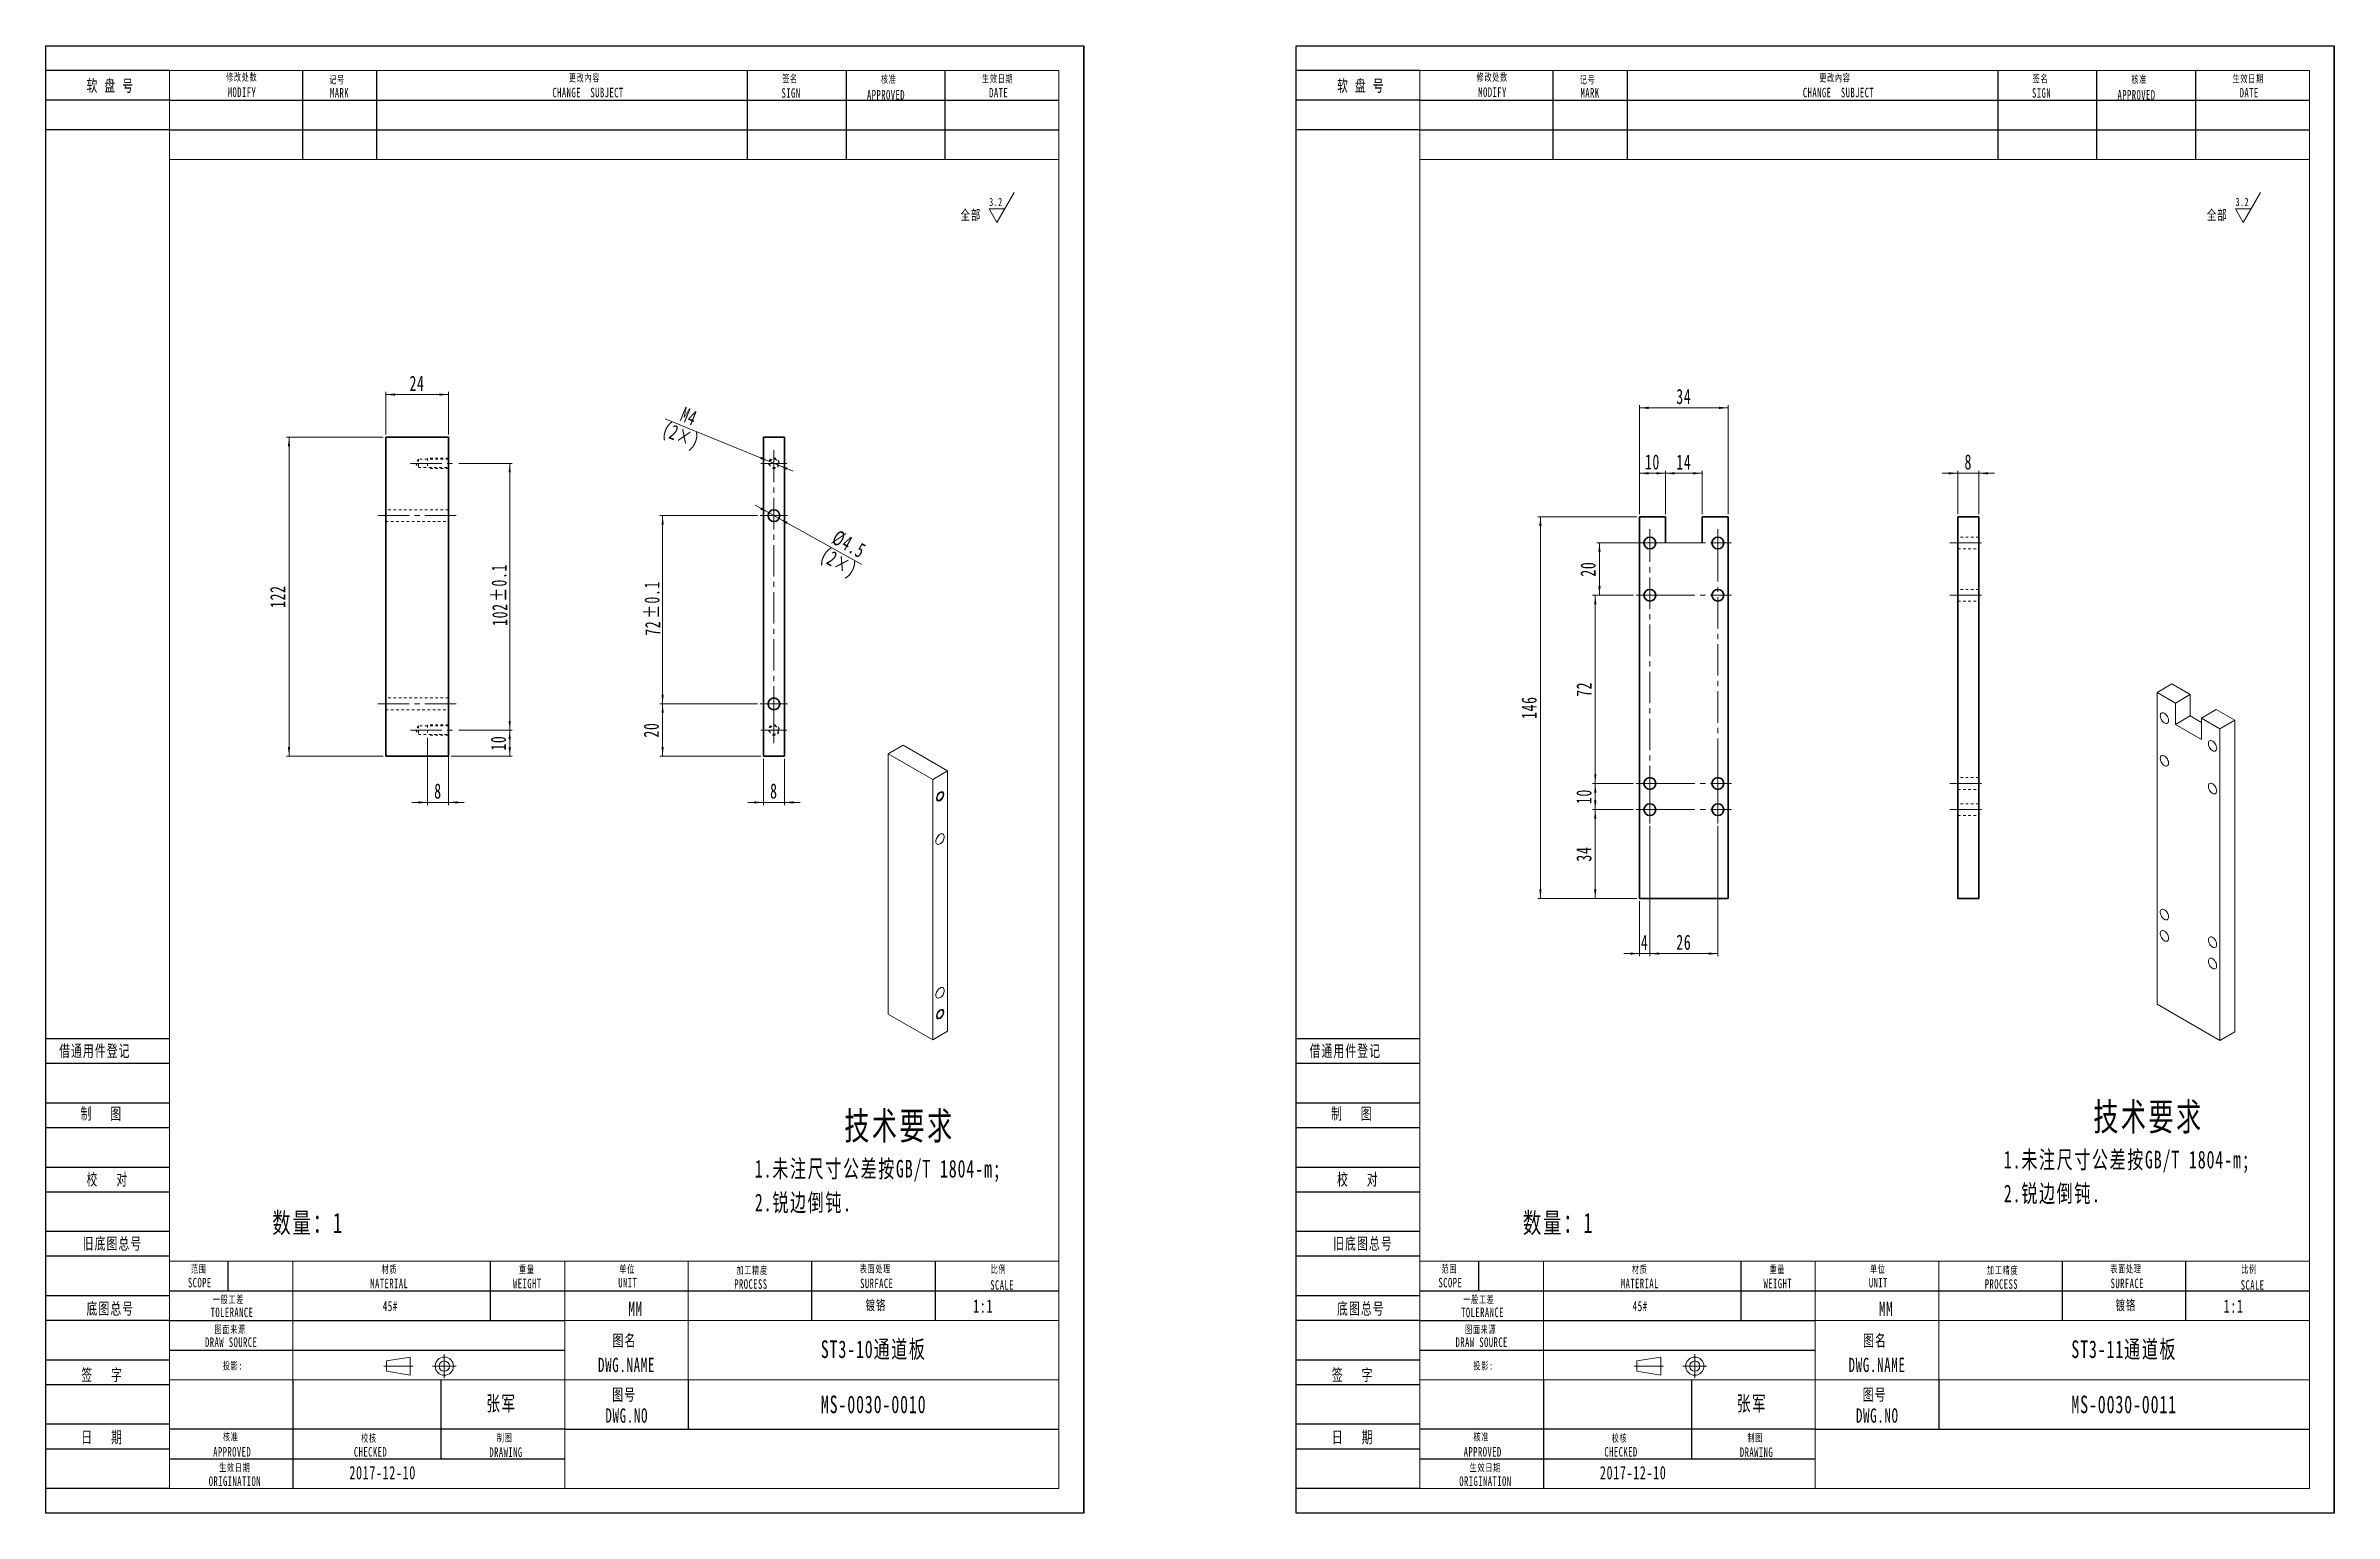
# Model space of a CAD drawing. Header units: millimetres. Extents: x 0 to 8592, y 0 to 561.
# Drawn here: x 3600 to 4475, y 0 to 561 of the extents above; entities that cross this region are included whole.
import ezdxf

# ---------------------------------------------------------------- set-up
doc = ezdxf.new("R2010")
doc.units = ezdxf.units.MM
for name, pattern in [('AD_LTYPE3 0 mm', [16, 11, -1, 1, -1, 1, -1]), ('点画线', [18, 12, -2, 2, -2]), ('虚线', [2, 1, -1])]:
    doc.linetypes.add(name, pattern=pattern)
doc.layers.get('0').update_dxf_attribs({"lineweight": 35})
for name, color, linetype, lineweight in [('ACAD0', 7, 'Continuous', 0), ('ACADA-定位3-标高', 171, 'Continuous', 0), ('ACADA-构件3-柱砼', 9, 'Continuous', 0), ('ACADA-构件8-屋面', 7, 'Continuous', 0), ('EB0', 7, 'Continuous', 35), ('中心线层', 1, '点画线', 18), ('尺寸线层', 3, 'Continuous', 18), ('虚线层', 6, '虚线', 18)]:
    doc.layers.add(name, color=color, linetype=linetype, lineweight=lineweight)
doc.styles.add('标准', font='', dxfattribs={"width": 0.667})
doc.styles.get('标准').set_extended_font_data('宋体')
doc.dimstyles.new('标准', dxfattribs={"dimtxt": 5.779688, "dimasz": 3.5, "dimexe": 1, "dimexo": 1, "dimgap": 1.209086, "dimtad": 1, "dimdec": 1, "dimdsep": 46, "dimtxsty": '标准', "dimblk": '_CAXARROW', "dimcen": 0, "dimdle": 6, "dimazin": 2, "dimtfac": 0.707107, "dimtdec": 3, "dimtmove": 0, "dimatfit": 3, "dimfxl": 1, "dimfrac": 2, "dimtolj": 1, "dimlwd": 18, "dimarcsym": 0})

msp = doc.modelspace()

# ---------------------------------------------------------------- texts
at = {"layer": 'ACADA-定位3-标高', "linetype": 'Continuous', "lineweight": 18, "line_spacing_factor": 1.15057, "style": '标准'}
for s, insert, char_height, width, attachment_point in [('\\T1.1;数量：1', (3686.19, 106.33), 7.715, 38.9526, 7), ('\\T1.1;数量：1', (4164.32, 106.33), 7.715, 38.9526, 7), ('\\T1.1;ST3-10通道板', (3916.1, 62.36), 6.743, 141.736, 5), ('\\T1.1;ST3-11通道板', (4394.24, 62.36), 6.743, 141.736, 5), ('\\T1.1;MS-0030-0010', (3916.1, 41.58), 6.743, 141.736, 5), ('\\T1.1;MS-0030-0011', (4394.24, 41.58), 6.743, 141.736, 5), ('\\T1.1;2017-12-10', (3715.64, 12.89), 5.0988, 39.173, 7), ('\\T1.1;2017-12-10', (4193.78, 12.89), 5.0988, 39.173, 7)]:
    msp.add_mtext(s, dxfattribs=dict(at, insert=insert, char_height=char_height, width=width, attachment_point=attachment_point))
at = {"layer": 'ACADA-定位3-标高', "linetype": 'AD_LTYPE3 0 mm', "lineweight": 0, "char_height": 5.097, "width": 10.8681, "attachment_point": 7, "line_spacing_factor": 1.15057, "style": '标准'}
for insert in [(3954.15, 76.59), (4432.28, 76.59)]:
    msp.add_mtext('\\T1.1;1:1', dxfattribs=dict(at, insert=insert))
at = {"layer": 'ACADA-构件8-屋面', "linetype": 'Continuous', "lineweight": 18, "line_spacing_factor": 1.15057, "style": '标准'}
for s, insert, char_height, width, attachment_point in [('\\T1.1;软 盘 号', (3615.14, 548.28), 4.5511, 24.9916, 1), ('\\T1.1;修改处数', (3674.49, 549.11), 2.913, 20.7275, 5), ('\\T1.1;MODIFY', (3674.59, 543.49), 3.6408, 16.591, 5), ('\\T1.1;记号', (3710.96, 548.12), 2.913, 14.5107, 5), ('\\T1.1;MARK', (3711.87, 543.27), 3.641, 12.4425, 5), ('\\T1.1;CHANGE  SUBJECT', (3806.89, 543.34), 3.6408, 35.2594, 5), ('\\T1.1;更改內容', (3805.53, 548.86), 2.913, 39.3958, 5), ('\\T1.1;SIGN', (3884.51, 543.18), 3.641, 12.4425, 5), ('\\T1.1;签名', (3884.13, 548.52), 2.913, 14.5107, 5), ('\\T1.1;APPROVED', (3920.82, 542.47), 3.6408, 16.591, 5), ('\\T1.1;核准', (3921.86, 548.27), 2.913, 18.6593, 5), ('\\T1.1;生效日期', (3963.54, 548.52), 2.913, 16.5789, 5), ('\\T1.1;DATE', (3963.9, 543.34), 3.641, 12.4425, 5), ('\\T1.1;软 盘 号', (4093.28, 548.28), 4.5511, 24.9916, 1), ('\\T1.1;修改处数', (4152.62, 549.11), 2.913, 20.7275, 5), ('\\T1.1;MODIFY', (4152.73, 543.49), 3.6408, 16.591, 5), ('\\T1.1;记号', (4189.1, 548.12), 2.913, 14.5107, 5), ('\\T1.1;MARK', (4190.01, 543.27), 3.641, 12.4425, 5), ('\\T1.1;CHANGE  SUBJECT', (4285.02, 543.34), 3.6408, 35.2594, 5), ('\\T1.1;更改內容', (4283.67, 548.86), 2.913, 39.3958, 5), ('\\T1.1;SIGN', (4362.65, 543.18), 3.641, 12.4425, 5), ('\\T1.1;签名', (4362.26, 548.52), 2.913, 14.5107, 5), ('\\T1.1;APPROVED', (4398.96, 542.47), 3.6408, 16.591, 5), ('\\T1.1;核准', (4399.99, 548.27), 2.913, 18.6593, 5), ('\\T1.1;生效日期', (4441.67, 548.52), 2.913, 16.5789, 5), ('\\T1.1;DATE', (4442.04, 543.34), 3.641, 12.4425, 5), ('\\T1.1;借通用件登记', (3604.66, 179.11), 4.5511, 42.9407, 1), ('\\T1.1;借通用件登记', (4082.79, 179.11), 4.5511, 42.9407, 1), ('\\T1.1;制   图', (3612.85, 155.13), 4.5511, 24.9916, 1), ('\\T1.1;制   图', (4090.99, 155.13), 4.5511, 24.9916, 1), ('\\T1.1;校   对', (3615.14, 129.94), 4.5511, 24.9916, 1), ('\\T1.1;校   对', (4093.28, 129.94), 4.5511, 24.9916, 1), ('\\T1.1;旧底图总号', (3613.68, 105.42), 4.5511, 71.2879, 1), ('\\T1.1;旧底图总号', (4091.81, 105.42), 4.5511, 71.2879, 1), ('\\T1.1;SCOPE', (3658.46, 88.18), 3.6408, 10.4963, 5), ('\\T1.1;范围', (3658.06, 93.27), 2.913, 9.1903, 5), ('\\T1.1;MATERIAL', (3730.91, 87.9), 3.6408, 15.3921, 5), ('\\T1.1;材质', (3730.91, 93.14), 2.913, 15.0019, 5), ('\\T1.1;WEIGHT', (3783.66, 87.82), 3.6408, 15.2903, 5), ('\\T1.1;重量', (3783.49, 93.16), 2.913, 16.9391, 5), ('\\T1.1;UNIT', (3822.09, 88.16), 3.641, 11.0089, 5), ('\\T1.1;单位', (3821.87, 93.24), 2.913, 13.0647, 5), ('\\T1.1;PROCESS', (3869.16, 87.63), 3.6408, 14.676, 5), ('\\T1.1;加工精度', (3869.64, 92.76), 2.913, 18.3844, 5), ('\\T1.1;表面处理', (3916.77, 93.31), 2.913, 18.3844, 5), ('\\T1.1;SURFACE', (3917.28, 87.89), 3.6408, 14.5742, 5), ('\\T1.1;SCALE', (3965.22, 87.27), 3.6408, 15.1339, 5), ('\\T1.1;比例', (3963.87, 93.18), 2.913, 16.6913, 5), ('\\T1.1;SCOPE', (4136.59, 88.18), 3.6408, 10.4963, 5), ('\\T1.1;范围', (4136.2, 93.27), 2.913, 9.1903, 5), ('\\T1.1;MATERIAL', (4209.05, 87.9), 3.6408, 15.3921, 5), ('\\T1.1;材质', (4209.04, 93.14), 2.913, 15.0019, 5), ('\\T1.1;WEIGHT', (4261.8, 87.82), 3.6408, 15.2903, 5), ('\\T1.1;重量', (4261.62, 93.16), 2.913, 16.9391, 5), ('\\T1.1;UNIT', (4300.23, 88.16), 3.641, 11.0089, 5), ('\\T1.1;单位', (4300, 93.24), 2.913, 13.0647, 5), ('\\T1.1;PROCESS', (4347.29, 87.63), 3.6408, 14.676, 5), ('\\T1.1;加工精度', (4347.77, 92.76), 2.913, 18.3844, 5), ('\\T1.1;表面处理', (4394.91, 93.31), 2.913, 18.3844, 5), ('\\T1.1;SURFACE', (4395.42, 87.89), 3.6408, 14.5742, 5), ('\\T1.1;SCALE', (4443.35, 87.27), 3.6408, 15.1339, 5), ('\\T1.1;比例', (4442.01, 93.18), 2.913, 16.6913, 5), ('\\T1.1;底图总号', (3615.14, 80.56), 4.551, 24.9916, 1), ('\\T1.1;一般工差', (3669.38, 81.59), 2.913, 20.3216, 5), ('\\T1.1;   MM', (3820.98, 78.18), 5.4613, 22.3434, 5), ('\\T1.1;底图总号', (4093.28, 80.56), 4.551, 24.9916, 1), ('\\T1.1;一般工差', (4147.52, 81.59), 2.913, 20.3216, 5), ('\\T1.1;   MM', (4299.11, 78.18), 5.4613, 22.3434, 5), ('\\T1.1;TOLERANCE', (3670.77, 76.81), 3.6408, 18.4486, 5), ('\\T1.1;图面来源', (3670.07, 70.15), 2.913, 24.196, 5), ('\\T1.1;TOLERANCE', (4148.9, 76.81), 3.6408, 18.4486, 5), ('\\T1.1;图面来源', (4148.21, 70.15), 2.913, 24.196, 5), ('\\T1.1;图名', (3820.84, 65.83), 4.551, 13.7855, 5), ('\\T1.1;图名', (4298.98, 65.83), 4.551, 13.7855, 5), ('\\T1.1;签   字', (3613.16, 55.19), 4.5511, 24.9916, 1), ('\\T1.1;投影:', (3671.13, 56.28), 2.913, 108.913, 5), ('\\T1.1;签   字', (4091.3, 55.19), 4.5511, 24.9916, 1), ('\\T1.1;投影:', (4149.27, 56.28), 2.913, 108.913, 5), ('\\T1.1;张军', (3773.77, 41.66), 5.772, 75.5925, 5), ('\\T1.1;图号', (3820.71, 45.12), 4.551, 22.5029, 5), ('\\T1.1;张军', (4251.91, 41.66), 5.772, 75.5925, 5), ('\\T1.1;图号', (4298.85, 45.12), 4.551, 22.5029, 5), ('\\T1.1;日   期', (3613.16, 31.38), 4.5511, 24.9916, 1), ('\\T1.1;核准', (3670.29, 29.07), 2.913, 16.9391, 5), ('\\T1.1;校核', (3723.14, 28.58), 2.913, 15.0019, 5), ('\\T1.1;制图', (3775.02, 28.7), 2.913, 18.8763, 5), ('\\T1.1;日   期', (4091.3, 31.38), 4.5511, 24.9916, 1), ('\\T1.1;核准', (4148.43, 29.07), 2.913, 16.9391, 5), ('\\T1.1;校核', (4201.28, 28.58), 2.913, 15.0019, 5), ('\\T1.1;制图', (4253.15, 28.7), 2.913, 18.8763, 5), ('\\T1.1;APPROVED', (3670.83, 23.46), 3.6408, 17.0202, 5), ('\\T1.1;生效日期', (3671.83, 17.29), 2.913, 24.196, 5), ('\\T1.1;CHECKED', (3723.73, 23.46), 3.6408, 14.676, 5), ('\\T1.1;DRAWING', (3775.53, 23.34), 3.6408, 14.1672, 5), ('\\T1.1;APPROVED', (4148.97, 23.46), 3.6408, 17.0202, 5), ('\\T1.1;生效日期', (4149.96, 17.29), 2.913, 24.196, 5), ('\\T1.1;CHECKED', (4201.86, 23.46), 3.6408, 14.676, 5), ('\\T1.1;DRAWING', (4253.66, 23.34), 3.6408, 14.1672, 5), ('\\T1.1;ORIGINATION', (3671.86, 12.24), 3.6408, 20.5743, 5), ('\\T1.1;ORIGINATION', (4150, 12.24), 3.6408, 20.5743, 5)]:
    msp.add_mtext(s, dxfattribs=dict(at, insert=insert, char_height=char_height, width=width, attachment_point=attachment_point))
at = {"layer": '尺寸线层', "linetype": 'Continuous', "lineweight": 18, "line_spacing_factor": 1.15057, "style": '标准'}
for s, insert, char_height, width, attachment_point in [('\\T1.1;技术要求', (4382.43, 156.92), 10.537, 72.7231, 1), ('\\T1.1;技术要求', (3904.88, 153.44), 10.537, 72.7231, 1), ('\\T1.1;1.未注尺寸公差按GB/T 1804-m;\\P2.锐边倒钝.', (3870.65, 135.15), 6.743, 128.952, 1), ('\\T1.1;1.未注尺寸公差按GB/T 1804-m;\\P2.锐边倒钝.', (4348.2, 138.63), 6.743, 128.952, 1), ('\\T1.1;45#', (3731.26, 79.19), 3.853, 40.532, 5), ('\\T1.1;镀铬', (3916.98, 79.37), 3.853, 47.2453, 5), ('\\T1.1;45#', (4209.17, 79.19), 3.853, 40.532, 5), ('\\T1.1;镀铬', (4394.89, 79.37), 3.853, 47.2453, 5), ('\\T1.1;DRAW SOURCE', (3670.45, 65.39), 3.6408, 47.2128, 5), ('\\T1.1;DRAW SOURCE', (4148.58, 65.39), 3.6408, 47.2128, 5), ('\\T1.1;DWG.NAME', (3821.61, 56.69), 5.4613, 47.2453, 5), ('\\T1.1;DWG.NAME', (4299.75, 56.69), 5.4613, 47.2453, 5), ('\\T1.1;DWG.NO', (3821.71, 37.33), 5.4613, 47.4484, 5), ('\\T1.1;DWG.NO', (4299.85, 37.33), 5.4613, 47.4484, 5)]:
    msp.add_mtext(s, dxfattribs=dict(at, insert=insert, char_height=char_height, width=width, attachment_point=attachment_point))

# ---------------------------------------------------------------- blocks, each defined once
blk = doc.blocks.new('*X125')
at = {"layer": 'EB0', "linetype": 'Continuous', "lineweight": 18}
for points in [[(3692.57, 411.56), (3693.01, 408.06), (3692.13, 408.06)], [(3692.57, 289.56), (3693.01, 293.06), (3692.13, 293.06)]]:
    blk.add_hatch(color=0, dxfattribs=at).paths.add_polyline_path(points, flags=0)
at = {"layer": 'EB0', "color": 0, "linetype": 'Continuous', "lineweight": 18}
for p, q in [((3728.53, 411.56), (3691.57, 411.56)), ((3692.57, 411.56), (3692.57, 289.56)), ((3728.53, 289.56), (3691.57, 289.56))]:
    blk.add_line(p, q, dxfattribs=at)
at = {"layer": 'EB0', "color": 0, "linetype": 'Continuous', "lineweight": 18, "insert": (3688.26, 350.56), "char_height": 5.78, "width": 12.6446, "attachment_point": 5, "rotation": 90, "line_spacing_factor": 1.15057, "style": '标准'}
blk.add_mtext('\\T1.1;122', dxfattribs=at)
blk = doc.blocks.new('_CAXARROW')
blk.add_hatch(color=0).paths.add_polyline_path([(0, 0), (-1, 0.125), (-1, -0.125)], flags=0)
blk = doc.blocks.new('*X126')
at = {"layer": 'EB0', "linetype": 'Continuous', "lineweight": 18}
for points in [[(3729.53, 427.87), (3733.03, 427.43), (3733.03, 428.31)], [(3753.53, 427.87), (3750.03, 427.43), (3750.03, 428.31)]]:
    blk.add_hatch(color=0, dxfattribs=at).paths.add_polyline_path(points, flags=0)
at = {"layer": 'EB0', "color": 0, "linetype": 'Continuous', "lineweight": 18}
for p, q in [((3729.53, 412.56), (3729.53, 428.87)), ((3753.53, 412.56), (3753.53, 428.87)), ((3753.53, 427.87), (3729.53, 427.87))]:
    blk.add_line(p, q, dxfattribs=at)
at = {"layer": 'EB0', "color": 0, "linetype": 'Continuous', "lineweight": 18, "insert": (3741.53, 432.18), "char_height": 5.78, "width": 8.3462, "attachment_point": 5, "line_spacing_factor": 1.15057, "style": '标准'}
blk.add_mtext('\\T1.1;24', dxfattribs=at)
blk = doc.blocks.new('*X127')
at = {"layer": 'EB0', "linetype": 'Continuous', "lineweight": 18}
for points in [[(3835.41, 309.56), (3834.98, 306.06), (3835.85, 306.06)], [(3835.41, 289.56), (3834.98, 293.06), (3835.85, 293.06)]]:
    blk.add_hatch(color=0, dxfattribs=at).paths.add_polyline_path(points, flags=0)
at = {"layer": 'EB0', "color": 0, "linetype": 'Continuous', "lineweight": 18}
for p, q in [((3871.71, 309.56), (3834.41, 309.56)), ((3835.41, 289.56), (3835.41, 309.56)), ((3872.96, 289.56), (3834.41, 289.56))]:
    blk.add_line(p, q, dxfattribs=at)
at = {"layer": 'EB0', "color": 0, "linetype": 'Continuous', "lineweight": 18, "insert": (3831.1, 299.56), "char_height": 5.78, "width": 8.2177, "attachment_point": 5, "rotation": 90, "line_spacing_factor": 1.15057, "style": '标准'}
blk.add_mtext('\\T1.1;20', dxfattribs=at)
blk = doc.blocks.new('*X129')
at = {"color": 0, "attachment_point": 1, "rotation": 90, "line_spacing_factor": 1.15057, "style": '标准'}
for s, insert, char_height, width in [('\\T1.1;%%P0.1', (3828.44, 342.16), 5.7797, 29.0585), ('\\T1.1;72', (3828.73, 335.62), 5.78, 40.4775)]:
    blk.add_mtext(s, dxfattribs=dict(at, insert=insert, char_height=char_height, width=width))
blk = doc.blocks.new('*X128')
at = {"layer": 'EB0', "linetype": 'Continuous', "lineweight": 18}
for points in [[(3835.41, 381.56), (3835.85, 378.06), (3834.98, 378.06)], [(3835.41, 309.56), (3835.85, 313.06), (3834.98, 313.06)]]:
    blk.add_hatch(color=0, dxfattribs=at).paths.add_polyline_path(points, flags=0)
at = {"layer": 'EB0', "color": 0, "linetype": 'Continuous', "lineweight": 18}
for p, q in [((3871.71, 381.56), (3834.41, 381.56)), ((3835.41, 381.56), (3835.41, 309.56)), ((3871.71, 309.56), (3834.41, 309.56))]:
    blk.add_line(p, q, dxfattribs=at)
blk.add_blockref('*X129', (0, 0), dxfattribs=at)
blk = doc.blocks.new('*X130')
at = {"layer": 'EB0', "linetype": 'Continuous', "lineweight": 18}
for points in [[(3776.95, 299.56), (3777.39, 296.06), (3776.51, 296.06)], [(3776.95, 289.56), (3777.39, 293.06), (3776.51, 293.06)]]:
    blk.add_hatch(color=0, dxfattribs=at).paths.add_polyline_path(points, flags=0)
at = {"layer": 'EB0', "color": 0, "linetype": 'Continuous', "lineweight": 18}
for p, q in [((3757.53, 299.56), (3777.95, 299.56)), ((3776.95, 299.56), (3776.95, 289.56)), ((3754.53, 289.56), (3777.95, 289.56))]:
    blk.add_line(p, q, dxfattribs=at)
at = {"layer": 'EB0', "color": 0, "linetype": 'Continuous', "lineweight": 18, "insert": (3772.64, 294.56), "char_height": 5.78, "width": 8.2177, "attachment_point": 5, "rotation": 90, "line_spacing_factor": 1.15057, "style": '标准'}
blk.add_mtext('\\T1.1;10', dxfattribs=at)
blk = doc.blocks.new('*X132')
at = {"color": 0, "attachment_point": 1, "rotation": 90, "line_spacing_factor": 1.15057, "style": '标准'}
for s, insert, char_height, width in [('\\T1.1;%%P0.1', (3769.97, 348.67), 5.7797, 29.0585), ('\\T1.1;102', (3770.26, 339.39), 5.78, 45.9516)]:
    blk.add_mtext(s, dxfattribs=dict(at, insert=insert, char_height=char_height, width=width))
blk = doc.blocks.new('*X131')
at = {"layer": 'EB0', "linetype": 'Continuous', "lineweight": 18}
for points in [[(3776.95, 401.56), (3776.51, 398.06), (3777.39, 398.06)], [(3776.95, 299.56), (3776.51, 303.06), (3777.39, 303.06)]]:
    blk.add_hatch(color=0, dxfattribs=at).paths.add_polyline_path(points, flags=0)
at = {"layer": 'EB0', "color": 0, "linetype": 'Continuous', "lineweight": 18}
for p, q in [((3757.53, 401.56), (3777.95, 401.56)), ((3776.95, 299.56), (3776.95, 401.56)), ((3757.53, 299.56), (3777.95, 299.56))]:
    blk.add_line(p, q, dxfattribs=at)
blk.add_blockref('*X132', (0, 0), dxfattribs=at)
blk = doc.blocks.new('*X133')
at = {"layer": 'EB0', "linetype": 'Continuous', "lineweight": 18}
for points in [[(3875.99, 382.65), (3872.72, 383.97), (3873.15, 384.73)], [(3879.93, 380.47), (3882.78, 378.39), (3883.2, 379.16)]]:
    blk.add_hatch(color=0, dxfattribs=at).paths.add_polyline_path(points, flags=0)
at = {"layer": 'EB0', "color": 0, "linetype": 'Continuous', "lineweight": 18}
blk.add_line((3911.62, 362.92), (3870.75, 385.56), dxfattribs=at)
at = {"layer": 'EB0', "color": 0, "linetype": 'Continuous', "lineweight": 18, "attachment_point": 5, "rotation": 331.01037, "line_spacing_factor": 1.15057, "style": '标准'}
for s, insert, char_height, width in [('\\T1.1;(2×)', (3902.48, 363.05), 5.78, 26.0472), ('\\T1.1;%%C4.5', (3906.66, 370.59), 5.7797, 21.9714)]:
    blk.add_mtext(s, dxfattribs=dict(at, insert=insert, char_height=char_height, width=width))
blk = doc.blocks.new('*X134')
at = {"layer": 'EB0', "linetype": 'Continuous', "lineweight": 18}
for points in [[(3876.11, 402.32), (3873.04, 404.06), (3872.71, 403.25)], [(3879.81, 400.8), (3883.22, 399.88), (3882.88, 399.07)]]:
    blk.add_hatch(color=0, dxfattribs=at).paths.add_polyline_path(points, flags=0)
at = {"layer": 'EB0', "color": 0, "linetype": 'Continuous', "lineweight": 18}
blk.add_line((3836.41, 418.63), (3885.36, 398.52), dxfattribs=at)
at = {"layer": 'EB0', "color": 0, "linetype": 'Continuous', "lineweight": 18, "char_height": 5.78, "attachment_point": 5, "rotation": 337.66709, "line_spacing_factor": 1.15057, "style": '标准'}
for s, insert, width in [('\\T1.1;M4', (3845.5, 419.56), 11.8483), ('\\T1.1;(2×)', (3842.23, 411.59), 24.4739)]:
    blk.add_mtext(s, dxfattribs=dict(at, insert=insert, width=width))
blk = doc.blocks.new('*X135')
at = {"layer": 'EB0', "linetype": 'Continuous', "lineweight": 18}
for points in [[(3745.53, 271.88), (3742.03, 272.31), (3742.03, 271.44)], [(3753.53, 271.88), (3757.03, 272.31), (3757.03, 271.44)]]:
    blk.add_hatch(color=0, dxfattribs=at).paths.add_polyline_path(points, flags=0)
at = {"layer": 'EB0', "color": 0, "linetype": 'Continuous', "lineweight": 18}
for p, q in [((3745.53, 296.56), (3745.53, 270.88)), ((3753.53, 296.56), (3753.53, 270.88)), ((3739.53, 271.88), (3759.53, 271.88))]:
    blk.add_line(p, q, dxfattribs=at)
at = {"layer": 'EB0', "color": 0, "linetype": 'Continuous', "lineweight": 18, "insert": (3749.53, 276.19), "char_height": 5.78, "width": 3.6302, "attachment_point": 5, "line_spacing_factor": 1.15057, "style": '标准'}
blk.add_mtext('\\T1.1;8', dxfattribs=at)
blk = doc.blocks.new('*X148')
at = {"layer": 'EB0', "linetype": 'Continuous', "lineweight": 18}
for points in [[(3873.96, 271.88), (3870.46, 271.44), (3870.46, 272.31)], [(3881.96, 271.88), (3885.46, 271.44), (3885.46, 272.31)]]:
    blk.add_hatch(color=0, dxfattribs=at).paths.add_polyline_path(points, flags=0)
at = {"layer": 'EB0', "color": 0, "linetype": 'Continuous', "lineweight": 18}
for p, q in [((3873.96, 288.56), (3873.96, 270.88)), ((3881.96, 288.56), (3881.96, 270.88)), ((3887.96, 271.88), (3867.96, 271.88))]:
    blk.add_line(p, q, dxfattribs=at)
at = {"layer": 'EB0', "color": 0, "linetype": 'Continuous', "lineweight": 18, "insert": (3877.96, 276.19), "char_height": 5.78, "width": 3.6302, "attachment_point": 5, "line_spacing_factor": 1.15057, "style": '标准'}
blk.add_mtext('\\T1.1;8', dxfattribs=at)
blk = doc.blocks.new('*X343')
at = {"layer": '尺寸线层', "linetype": 'Continuous', "lineweight": 18}
for p, q in [((6.49, -1.41), (13.14, 10.09)), ((3.48, 3.82), (9.51, 3.82)), ((6.49, -1.41), (3.48, 3.82))]:
    blk.add_line(p, q, dxfattribs=at)
at = {"layer": '尺寸线层', "linetype": 'Continuous', "lineweight": 18, "line_spacing_factor": 1.15057, "style": '标准'}
for s, insert, char_height, width, attachment_point in [('\\T1.1;全部', (-3.47, 1.27), 3.853, 17.1639, 5), ('\\T1.1;3.2', (8.68, 6.41), 3.116, 6.8178, 6)]:
    blk.add_mtext(s, dxfattribs=dict(at, insert=insert, char_height=char_height, width=width, attachment_point=attachment_point))
blk = doc.blocks.new('*X137')
at = {"layer": 'EB0', "linetype": 'Continuous', "lineweight": 18}
for points in [[(4171.04, 381.11), (4171.48, 377.61), (4170.6, 377.61)], [(4171.04, 235.11), (4171.48, 238.61), (4170.6, 238.61)]]:
    blk.add_hatch(color=0, dxfattribs=at).paths.add_polyline_path(points, flags=0)
at = {"layer": 'EB0', "color": 0, "linetype": 'Continuous', "lineweight": 18}
for p, q in [((4207.88, 381.11), (4170.04, 381.11)), ((4171.04, 381.11), (4171.04, 235.11)), ((4207.88, 235.11), (4170.04, 235.11))]:
    blk.add_line(p, q, dxfattribs=at)
at = {"layer": 'EB0', "color": 0, "linetype": 'Continuous', "lineweight": 18, "insert": (4166.73, 308.11), "char_height": 5.78, "width": 12.7088, "attachment_point": 5, "rotation": 90, "line_spacing_factor": 1.15057, "style": '标准'}
blk.add_mtext('\\T1.1;146', dxfattribs=at)
blk = doc.blocks.new('*X138')
at = {"layer": 'EB0', "linetype": 'Continuous', "lineweight": 18}
for points in [[(4208.88, 397.74), (4212.38, 397.31), (4212.38, 398.18)], [(4218.88, 397.74), (4215.38, 397.31), (4215.38, 398.18)]]:
    blk.add_hatch(color=0, dxfattribs=at).paths.add_polyline_path(points, flags=0)
at = {"layer": 'EB0', "color": 0, "linetype": 'Continuous', "lineweight": 18}
for p, q in [((4208.88, 382.11), (4208.88, 398.74)), ((4218.88, 397.74), (4208.88, 397.74)), ((4218.88, 382.11), (4218.88, 398.74))]:
    blk.add_line(p, q, dxfattribs=at)
at = {"layer": 'EB0', "color": 0, "linetype": 'Continuous', "lineweight": 18, "insert": (4213.88, 402.05), "char_height": 5.78, "width": 8.2177, "attachment_point": 5, "line_spacing_factor": 1.15057, "style": '标准'}
blk.add_mtext('\\T1.1;10', dxfattribs=at)
blk = doc.blocks.new('*X139')
at = {"layer": 'EB0', "linetype": 'Continuous', "lineweight": 18}
for points in [[(4218.88, 397.74), (4222.38, 398.18), (4222.38, 397.31)], [(4232.88, 397.74), (4229.38, 398.18), (4229.38, 397.31)]]:
    blk.add_hatch(color=0, dxfattribs=at).paths.add_polyline_path(points, flags=0)
at = {"layer": 'EB0', "color": 0, "linetype": 'Continuous', "lineweight": 18}
for p, q in [((4218.88, 382.11), (4218.88, 398.74)), ((4218.88, 397.74), (4232.88, 397.74)), ((4232.88, 382.11), (4232.88, 398.74))]:
    blk.add_line(p, q, dxfattribs=at)
at = {"layer": 'EB0', "color": 0, "linetype": 'Continuous', "lineweight": 18, "insert": (4225.88, 402.05), "char_height": 5.78, "width": 8.3462, "attachment_point": 5, "line_spacing_factor": 1.15057, "style": '标准'}
blk.add_mtext('\\T1.1;14', dxfattribs=at)
blk = doc.blocks.new('*X140')
at = {"layer": 'EB0', "linetype": 'Continuous', "lineweight": 18}
for points in [[(4208.88, 422.78), (4212.38, 422.35), (4212.38, 423.22)], [(4242.88, 422.78), (4239.38, 422.35), (4239.38, 423.22)]]:
    blk.add_hatch(color=0, dxfattribs=at).paths.add_polyline_path(points, flags=0)
at = {"layer": 'EB0', "color": 0, "linetype": 'Continuous', "lineweight": 18}
for p, q in [((4208.88, 382.11), (4208.88, 423.78)), ((4242.88, 422.78), (4208.88, 422.78)), ((4242.88, 382.11), (4242.88, 423.78))]:
    blk.add_line(p, q, dxfattribs=at)
at = {"layer": 'EB0', "color": 0, "linetype": 'Continuous', "lineweight": 18, "insert": (4225.88, 427.09), "char_height": 5.78, "width": 8.3462, "attachment_point": 5, "line_spacing_factor": 1.15057, "style": '标准'}
blk.add_mtext('\\T1.1;34', dxfattribs=at)
blk = doc.blocks.new('*X141')
at = {"layer": 'EB0', "linetype": 'Continuous', "lineweight": 18}
for points in [[(4192.01, 269.11), (4192.45, 265.61), (4191.57, 265.61)], [(4192.01, 235.11), (4192.45, 238.61), (4191.57, 238.61)]]:
    blk.add_hatch(color=0, dxfattribs=at).paths.add_polyline_path(points, flags=0)
at = {"layer": 'EB0', "color": 0, "linetype": 'Continuous', "lineweight": 18}
for p, q in [((4206.63, 269.11), (4191.01, 269.11)), ((4192.01, 269.11), (4192.01, 235.11)), ((4207.88, 235.11), (4191.01, 235.11))]:
    blk.add_line(p, q, dxfattribs=at)
at = {"layer": 'EB0', "color": 0, "linetype": 'Continuous', "lineweight": 18, "insert": (4187.7, 252.11), "char_height": 5.78, "width": 8.3462, "attachment_point": 5, "rotation": 90, "line_spacing_factor": 1.15057, "style": '标准'}
blk.add_mtext('\\T1.1;34', dxfattribs=at)
blk = doc.blocks.new('*X142')
at = {"layer": 'EB0', "linetype": 'Continuous', "lineweight": 18}
for points in [[(4193.61, 371.11), (4193.18, 367.61), (4194.05, 367.61)], [(4193.61, 351.11), (4193.18, 354.61), (4194.05, 354.61)]]:
    blk.add_hatch(color=0, dxfattribs=at).paths.add_polyline_path(points, flags=0)
at = {"layer": 'EB0', "color": 0, "linetype": 'Continuous', "lineweight": 18}
for p, q in [((4207.88, 371.11), (4192.61, 371.11)), ((4193.61, 351.11), (4193.61, 371.11)), ((4206.63, 351.11), (4192.61, 351.11))]:
    blk.add_line(p, q, dxfattribs=at)
at = {"layer": 'EB0', "color": 0, "linetype": 'Continuous', "lineweight": 18, "insert": (4189.3, 361.11), "char_height": 5.78, "width": 8.2177, "attachment_point": 5, "rotation": 90, "line_spacing_factor": 1.15057, "style": '标准'}
blk.add_mtext('\\T1.1;20', dxfattribs=at)
blk = doc.blocks.new('*X143')
at = {"layer": 'EB0', "linetype": 'Continuous', "lineweight": 18}
for points in [[(4192.01, 279.11), (4192.45, 275.61), (4191.57, 275.61)], [(4192.01, 269.11), (4192.45, 272.61), (4191.57, 272.61)]]:
    blk.add_hatch(color=0, dxfattribs=at).paths.add_polyline_path(points, flags=0)
at = {"layer": 'EB0', "color": 0, "linetype": 'Continuous', "lineweight": 18}
for p, q in [((4206.63, 279.11), (4191.01, 279.11)), ((4192.01, 279.11), (4192.01, 269.11)), ((4206.63, 269.11), (4191.01, 269.11))]:
    blk.add_line(p, q, dxfattribs=at)
at = {"layer": 'EB0', "color": 0, "linetype": 'Continuous', "lineweight": 18, "insert": (4187.7, 274.11), "char_height": 5.78, "width": 8.2177, "attachment_point": 5, "rotation": 90, "line_spacing_factor": 1.15057, "style": '标准'}
blk.add_mtext('\\T1.1;10', dxfattribs=at)
blk = doc.blocks.new('*X144')
at = {"layer": 'EB0', "linetype": 'Continuous', "lineweight": 18}
for points in [[(4192.01, 351.11), (4191.57, 347.61), (4192.45, 347.61)], [(4192.01, 279.11), (4191.57, 282.61), (4192.45, 282.61)]]:
    blk.add_hatch(color=0, dxfattribs=at).paths.add_polyline_path(points, flags=0)
at = {"layer": 'EB0', "color": 0, "linetype": 'Continuous', "lineweight": 18}
for p, q in [((4206.63, 351.11), (4191.01, 351.11)), ((4192.01, 279.11), (4192.01, 351.11)), ((4206.63, 279.11), (4191.01, 279.11))]:
    blk.add_line(p, q, dxfattribs=at)
at = {"layer": 'EB0', "color": 0, "linetype": 'Continuous', "lineweight": 18, "insert": (4187.7, 315.11), "char_height": 5.78, "width": 8.1213, "attachment_point": 5, "rotation": 90, "line_spacing_factor": 1.15057, "style": '标准'}
blk.add_mtext('\\T1.1;72', dxfattribs=at)
blk = doc.blocks.new('*X145')
at = {"layer": 'EB0', "linetype": 'Continuous', "lineweight": 18}
for points in [[(4212.88, 214.05), (4216.38, 214.49), (4216.38, 213.62)], [(4238.88, 214.05), (4235.38, 214.49), (4235.38, 213.62)]]:
    blk.add_hatch(color=0, dxfattribs=at).paths.add_polyline_path(points, flags=0)
at = {"layer": 'EB0', "color": 0, "linetype": 'Continuous', "lineweight": 18}
for p, q in [((4212.88, 262.86), (4212.88, 213.05)), ((4238.88, 262.86), (4238.88, 213.05)), ((4212.88, 214.05), (4238.88, 214.05))]:
    blk.add_line(p, q, dxfattribs=at)
at = {"layer": 'EB0', "color": 0, "linetype": 'Continuous', "lineweight": 18, "insert": (4225.88, 218.36), "char_height": 5.78, "width": 8.1856, "attachment_point": 5, "line_spacing_factor": 1.15057, "style": '标准'}
blk.add_mtext('\\T1.1;26', dxfattribs=at)
blk = doc.blocks.new('*X146')
at = {"layer": 'EB0', "linetype": 'Continuous', "lineweight": 18}
for points in [[(4208.88, 214.05), (4205.38, 213.62), (4205.38, 214.49)], [(4212.88, 214.05), (4216.38, 213.62), (4216.38, 214.49)]]:
    blk.add_hatch(color=0, dxfattribs=at).paths.add_polyline_path(points, flags=0)
at = {"layer": 'EB0', "color": 0, "linetype": 'Continuous', "lineweight": 18}
for p, q in [((4212.88, 262.86), (4212.88, 213.05)), ((4208.88, 234.11), (4208.88, 213.05)), ((4218.88, 214.05), (4202.88, 214.05))]:
    blk.add_line(p, q, dxfattribs=at)
at = {"layer": 'EB0', "color": 0, "linetype": 'Continuous', "lineweight": 18, "insert": (4210.88, 218.36), "char_height": 5.78, "width": 3.8229, "attachment_point": 5, "line_spacing_factor": 1.15057, "style": '标准'}
blk.add_mtext('\\T1.1;4', dxfattribs=at)
blk = doc.blocks.new('*X147')
at = {"layer": 'EB0', "linetype": 'Continuous', "lineweight": 18}
for points in [[(4330.64, 397.74), (4327.14, 398.18), (4327.14, 397.31)], [(4338.64, 397.74), (4342.14, 398.18), (4342.14, 397.31)]]:
    blk.add_hatch(color=0, dxfattribs=at).paths.add_polyline_path(points, flags=0)
at = {"layer": 'EB0', "color": 0, "linetype": 'Continuous', "lineweight": 18}
for p, q in [((4324.64, 397.74), (4344.64, 397.74)), ((4330.64, 382.11), (4330.64, 398.74)), ((4338.64, 382.11), (4338.64, 398.74))]:
    blk.add_line(p, q, dxfattribs=at)
at = {"layer": 'EB0', "color": 0, "linetype": 'Continuous', "lineweight": 18, "insert": (4334.64, 402.05), "char_height": 5.78, "width": 3.6302, "attachment_point": 5, "line_spacing_factor": 1.15057, "style": '标准'}
blk.add_mtext('\\T1.1;8', dxfattribs=at)
blk = doc.blocks.new('*X344')
at = {"layer": '尺寸线层', "linetype": 'Continuous', "lineweight": 18}
for p, q in [((6.49, -1.41), (13.14, 10.09)), ((3.48, 3.82), (9.51, 3.82)), ((6.49, -1.41), (3.48, 3.82))]:
    blk.add_line(p, q, dxfattribs=at)
at = {"layer": '尺寸线层', "linetype": 'Continuous', "lineweight": 18, "line_spacing_factor": 1.15057, "style": '标准'}
for s, insert, char_height, width, attachment_point in [('\\T1.1;全部', (-3.47, 1.27), 3.853, 17.1639, 5), ('\\T1.1;3.2', (8.68, 6.41), 3.116, 6.8178, 6)]:
    blk.add_mtext(s, dxfattribs=dict(at, insert=insert, char_height=char_height, width=width, attachment_point=attachment_point))

# ---------------------------------------------------------------- dimensions: what is measured, and where the dimension line sits
at = {"layer": '尺寸线层'}
for base, p1, p2, picture, middle in [((3729.53, 427.87), (3753.53, 411.56), (3729.53, 411.56), '*X126', (3741.53, 427.87)), ((4208.88, 422.78), (4242.88, 381.11), (4208.88, 381.11), '*X140', (4225.88, 422.78)), ((4208.88, 397.74), (4218.88, 381.11), (4208.88, 381.11), '*X138', (4213.88, 397.74)), ((4232.88, 397.74), (4218.88, 381.11), (4232.88, 381.11), '*X139', (4225.88, 397.74)), ((4338.64, 397.74), (4330.64, 381.11), (4338.64, 381.11), '*X147', (4334.64, 397.74)), ((3753.53, 271.88), (3745.53, 297.56), (3753.53, 297.56), '*X135', (3749.53, 271.88)), ((3873.96, 271.88), (3881.96, 289.56), (3873.96, 289.56), '*X148', (3877.96, 271.88)), ((4208.88, 214.05), (4212.88, 263.86), (4208.88, 235.11), '*X146', (4210.88, 214.05)), ((4238.88, 214.05), (4212.88, 263.86), (4238.88, 263.86), '*X145', (4225.88, 214.05))]:
    dim = msp.add_linear_dim(base=base, p1=p1, p2=p2, dimstyle='标准', override={"dimsah": 1, "dimtfill": 1, "dimtzin": 8}, dxfattribs=at)
    dim.commit()
    dim.dimension.update_dxf_attribs({"geometry": picture, "text_midpoint": middle})
dim = msp.add_diameter_dim_2p(p1=(3879.81, 400.8), p2=(3876.11, 402.32), text='M4', dimstyle='标准', override={"dimpost": '%%C<>\\X(2×)', "dimsah": 1, "dimtmove": 2, "dimtfill": 1}, dxfattribs=at)
dim.commit()
dim.dimension.update_dxf_attribs({"geometry": '*X134', "text_midpoint": (3843.86, 415.57), "dimtype": 163})
for base, p1, p2, override, picture, middle in [((3692.57, 289.56), (3729.53, 411.56), (3729.53, 289.56), {"dimsah": 1, "dimtfill": 1, "dimtzin": 8}, '*X125', (3692.57, 350.56)), ((3776.95, 401.56), (3756.53, 299.56), (3756.53, 401.56), {"dimsah": 1, "dimtol": 1, "dimtp": 0.1, "dimtm": -0.1, "dimtfac": 1, "dimtfill": 1, "dimtzin": 8}, '*X131', (3776.95, 350.56)), ((3835.41, 309.56), (3872.71, 381.56), (3872.71, 309.56), {"dimsah": 1, "dimtol": 1, "dimtp": 0.1, "dimtm": -0.1, "dimtfac": 1, "dimtfill": 1, "dimtzin": 8}, '*X128', (3835.41, 345.56)), ((4171.04, 235.11), (4208.88, 381.11), (4208.88, 235.11), {"dimsah": 1, "dimtfill": 1, "dimtzin": 8}, '*X137', (4171.04, 308.11)), ((4193.61, 371.11), (4207.63, 351.11), (4208.88, 371.11), {"dimsah": 1, "dimtfill": 1, "dimtzin": 8}, '*X142', (4193.61, 361.11)), ((4192.01, 351.11), (4207.63, 279.11), (4207.63, 351.11), {"dimsah": 1, "dimtfill": 1, "dimtzin": 8}, '*X144', (4192.01, 315.11)), ((3835.41, 309.56), (3873.96, 289.56), (3872.71, 309.56), {"dimsah": 1, "dimtfill": 1, "dimtzin": 8}, '*X127', (3835.41, 299.56)), ((3776.95, 289.56), (3756.53, 299.56), (3753.53, 289.56), {"dimsah": 1, "dimtfill": 1, "dimtzin": 8}, '*X130', (3776.95, 294.56)), ((4192.01, 269.11), (4207.63, 279.11), (4207.63, 269.11), {"dimsah": 1, "dimtfill": 1, "dimtzin": 8}, '*X143', (4192.01, 274.11)), ((4192.01, 235.11), (4207.63, 269.11), (4208.88, 235.11), {"dimsah": 1, "dimtfill": 1, "dimtzin": 8}, '*X141', (4192.01, 252.11))]:
    dim = msp.add_linear_dim(base=base, p1=p1, p2=p2, angle=90, dimstyle='标准', override=override, dxfattribs=at)
    dim.commit()
    dim.dimension.update_dxf_attribs({"geometry": picture, "text_midpoint": middle})
dim = msp.add_diameter_dim_2p(p1=(3875.99, 382.65), p2=(3879.93, 380.47), dimstyle='标准', override={"dimpost": '%%C<>\\X(2×)', "dimsah": 1, "dimtmove": 2, "dimtfill": 1, "dimtzin": 8}, dxfattribs=at)
dim.commit()
dim.dimension.update_dxf_attribs({"geometry": '*X133', "text_midpoint": (3904.57, 366.82), "dimtype": 163})

# ---------------------------------------------------------------- linework, layer by layer
at = {"layer": 'ACAD0', "linetype": 'Continuous', "lineweight": 0}
for p, q in [((3646.81, 9.45), (3646.81, 551.83)), ((3646.81, 551.83), (3986.97, 551.83)), ((3986.97, 551.83), (3986.97, 9.45)), ((4124.94, 9.45), (4124.94, 551.83)), ((4124.94, 551.83), (4465.11, 551.83)), ((4465.11, 551.83), (4465.11, 9.45)), ((3646.81, 517.81), (3986.97, 517.81)), ((4124.94, 517.81), (4465.11, 517.81)), ((3646.81, 96.38), (3986.97, 96.38)), ((3694.05, 51.02), (3694.05, 96.38)), ((3797.99, 9.45), (3797.99, 96.38)), ((3845.24, 51.02), (3845.24, 96.38)), ((4124.94, 96.38), (4465.11, 96.38)), ((4172.19, 51.02), (4172.19, 96.38)), ((4276.13, 9.45), (4276.13, 96.38)), ((4323.37, 51.02), (4323.37, 96.38)), ((3797.99, 73.7), (3986.97, 73.7)), ((4276.13, 73.7), (4465.11, 73.7)), ((3646.81, 51.02), (3986.97, 51.02)), ((4124.94, 51.02), (4465.11, 51.02)), ((3646.81, 9.45), (3986.97, 9.45)), ((4124.94, 9.45), (4465.11, 9.45))]:
    msp.add_line(p, q, dxfattribs=at)
at = {"layer": 'ACAD0', "color": 7, "linetype": 'Continuous', "lineweight": 15}
for p, q in [((4232.88, 371.11), (4218.88, 371.11)), ((4406.8, 313.93), (4412.46, 317.2)), ((4419.53, 313.12), (4412.46, 317.2)), ((4413.87, 309.85), (4406.8, 313.93)), ((4406.8, 313.93), (4406.8, 194.72)), ((4413.87, 309.85), (4419.53, 313.12)), ((4413.87, 301.69), (4413.87, 309.85)), ((4419.53, 304.95), (4419.53, 313.12)), ((4423.77, 304.14), (4429.43, 307.4)), ((4436.5, 303.32), (4429.43, 307.4)), ((4413.87, 301.69), (4419.53, 304.95)), ((4423.77, 295.97), (4413.87, 301.69)), ((4423.77, 302.5), (4419.53, 304.95)), ((4423.77, 304.14), (4423.77, 295.97)), ((4430.84, 300.05), (4423.77, 304.14)), ((4430.84, 300.05), (4436.5, 303.32)), ((4430.84, 180.84), (4430.84, 300.05)), ((4436.5, 184.1), (4436.5, 303.32)), ((3921.7, 290.5), (3927.36, 293.76)), ((3938.67, 280.7), (3921.7, 290.5)), ((3921.7, 290.5), (3921.7, 190.88)), ((3944.33, 283.97), (3927.36, 293.76)), ((3938.67, 280.7), (3944.33, 283.97)), ((3938.67, 181.08), (3938.67, 280.7)), ((3944.33, 184.35), (3944.33, 283.97)), ((4406.8, 194.72), (4430.84, 180.84)), ((3921.7, 190.88), (3938.67, 181.08)), ((3938.67, 181.08), (3944.33, 184.35)), ((4430.84, 180.84), (4436.5, 184.1))]:
    msp.add_line(p, q, dxfattribs=at)
for points in [[(4408.04, 305.05), (4408.08, 305.43), (4408.19, 305.74), (4408.36, 305.98), (4408.6, 306.13), (4408.89, 306.19), (4409.21, 306.15), (4409.54, 306.02), (4409.89, 305.8), (4410.22, 305.5), (4410.52, 305.14), (4410.79, 304.73), (4410.99, 304.29), (4411.14, 303.85), (4411.21, 303.42), (4411.21, 303.02), (4411.14, 302.68), (4410.99, 302.4), (4410.79, 302.2), (4410.52, 302.1), (4410.22, 302.09), (4409.89, 302.17), (4409.54, 302.35), (4409.21, 302.61), (4408.89, 302.94), (4408.6, 303.33), (4408.36, 303.75), (4408.19, 304.2), (4408.08, 304.64), (4408.04, 305.05)], [(4408.04, 288.72), (4408.08, 289.1), (4408.19, 289.41), (4408.36, 289.65), (4408.6, 289.8), (4408.89, 289.86), (4409.21, 289.82), (4409.54, 289.69), (4409.89, 289.47), (4410.22, 289.17), (4410.52, 288.81), (4410.79, 288.4), (4410.99, 287.96), (4411.14, 287.52), (4411.21, 287.09), (4411.21, 286.69), (4411.14, 286.35), (4410.99, 286.07), (4410.79, 285.87), (4410.52, 285.77), (4410.22, 285.76), (4409.89, 285.84), (4409.54, 286.02), (4409.21, 286.28), (4408.89, 286.61), (4408.6, 287), (4408.36, 287.42), (4408.19, 287.87), (4408.08, 288.31), (4408.04, 288.72)], [(4429.61, 292.6), (4429.57, 293.02), (4429.46, 293.46), (4429.28, 293.9), (4429.05, 294.33), (4428.76, 294.71), (4428.44, 295.05), (4428.1, 295.31), (4427.76, 295.48), (4427.43, 295.57), (4427.12, 295.56), (4426.86, 295.45), (4426.65, 295.26), (4426.51, 294.98), (4426.43, 294.63), (4426.43, 294.24), (4426.51, 293.81), (4426.65, 293.36), (4426.86, 292.92), (4427.12, 292.52), (4427.43, 292.15), (4427.76, 291.86), (4428.1, 291.64), (4428.44, 291.51), (4428.76, 291.47), (4429.05, 291.53), (4429.28, 291.68), (4429.46, 291.92), (4429.57, 292.23), (4429.61, 292.6)], [(3942.67, 274.84), (3942.64, 275.14), (3942.55, 275.38), (3942.4, 275.55), (3942.2, 275.65), (3941.97, 275.67), (3941.71, 275.61), (3941.44, 275.48), (3941.17, 275.27), (3940.92, 275), (3940.7, 274.69), (3940.53, 274.35), (3940.41, 274), (3940.34, 273.66), (3940.34, 273.34), (3940.41, 273.08), (3940.53, 272.87), (3940.7, 272.73), (3940.92, 272.67), (3941.17, 272.69), (3941.44, 272.79), (3941.71, 272.96), (3941.97, 273.2), (3942.2, 273.49), (3942.4, 273.82), (3942.55, 274.17), (3942.64, 274.51), (3942.67, 274.84)], [(4429.61, 276.27), (4429.57, 276.69), (4429.46, 277.13), (4429.28, 277.57), (4429.05, 278), (4428.76, 278.38), (4428.44, 278.72), (4428.1, 278.98), (4427.76, 279.15), (4427.43, 279.24), (4427.12, 279.23), (4426.86, 279.12), (4426.65, 278.92), (4426.51, 278.65), (4426.43, 278.3), (4426.43, 277.9), (4426.51, 277.47), (4426.65, 277.03), (4426.86, 276.59), (4427.12, 276.19), (4427.43, 275.82), (4427.76, 275.53), (4428.1, 275.31), (4428.44, 275.17), (4428.76, 275.14), (4429.05, 275.2), (4429.28, 275.35), (4429.46, 275.59), (4429.57, 275.9), (4429.61, 276.27)], [(3941.5, 259.68), (3941.19, 259.46), (3940.89, 259.18), (3940.62, 258.86), (3940.38, 258.49), (3940.18, 258.1), (3940.03, 257.69), (3939.94, 257.3), (3939.91, 256.92), (3939.94, 256.58), (3940.03, 256.29), (3940.18, 256.05), (3940.38, 255.89), (3940.62, 255.8), (3940.89, 255.79), (3941.19, 255.86), (3941.5, 256), (3941.81, 256.22), (3942.11, 256.49), (3942.39, 256.82), (3942.63, 257.19), (3942.83, 257.58), (3942.97, 257.98), (3943.06, 258.38), (3943.09, 258.76), (3943.06, 259.1), (3942.97, 259.39), (3942.83, 259.62), (3942.63, 259.79), (3942.39, 259.88), (3942.11, 259.89), (3941.81, 259.82), (3941.5, 259.68)], [(4411.22, 228.09), (4411.18, 228.51), (4411.07, 228.95), (4410.9, 229.39), (4410.66, 229.82), (4410.38, 230.21), (4410.06, 230.54), (4409.72, 230.8), (4409.37, 230.97), (4409.04, 231.06), (4408.74, 231.05), (4408.48, 230.94), (4408.27, 230.75), (4408.12, 230.47), (4408.05, 230.12), (4408.05, 229.73), (4408.12, 229.3), (4408.27, 228.85), (4408.48, 228.42), (4408.74, 228.01), (4409.04, 227.65), (4409.37, 227.35), (4409.72, 227.13), (4410.06, 227), (4410.38, 226.96), (4410.66, 227.02), (4410.9, 227.17), (4411.07, 227.41), (4411.18, 227.72), (4411.22, 228.09)], [(4411.22, 219.93), (4411.18, 220.35), (4411.07, 220.79), (4410.9, 221.23), (4410.66, 221.65), (4410.38, 222.04), (4410.06, 222.37), (4409.72, 222.63), (4409.37, 222.81), (4409.04, 222.89), (4408.74, 222.88), (4408.48, 222.78), (4408.27, 222.58), (4408.12, 222.3), (4408.05, 221.96), (4408.05, 221.56), (4408.12, 221.13), (4408.27, 220.69), (4408.48, 220.25), (4408.74, 219.84), (4409.04, 219.48), (4409.37, 219.18), (4409.72, 218.96), (4410.06, 218.83), (4410.38, 218.79), (4410.66, 218.85), (4410.9, 219), (4411.07, 219.24), (4411.18, 219.56), (4411.22, 219.93)], [(4426.42, 219.32), (4426.46, 219.69), (4426.57, 220), (4426.75, 220.24), (4426.99, 220.39), (4427.27, 220.45), (4427.59, 220.42), (4427.93, 220.28), (4428.27, 220.06), (4428.6, 219.77), (4428.91, 219.4), (4429.17, 219), (4429.38, 218.56), (4429.52, 218.12), (4429.6, 217.69), (4429.6, 217.29), (4429.52, 216.94), (4429.38, 216.67), (4429.17, 216.47), (4428.91, 216.36), (4428.6, 216.35), (4428.27, 216.44), (4427.93, 216.61), (4427.59, 216.87), (4427.27, 217.21), (4426.99, 217.59), (4426.75, 218.02), (4426.57, 218.46), (4426.46, 218.9), (4426.42, 219.32)], [(4426.42, 211.15), (4426.46, 211.53), (4426.57, 211.84), (4426.75, 212.08), (4426.99, 212.23), (4427.27, 212.29), (4427.59, 212.25), (4427.93, 212.12), (4428.27, 211.9), (4428.6, 211.6), (4428.91, 211.24), (4429.17, 210.83), (4429.38, 210.39), (4429.52, 209.95), (4429.6, 209.52), (4429.6, 209.12), (4429.52, 208.78), (4429.38, 208.5), (4429.17, 208.3), (4428.91, 208.2), (4428.6, 208.19), (4428.27, 208.27), (4427.93, 208.45), (4427.59, 208.71), (4427.27, 209.04), (4426.99, 209.43), (4426.75, 209.85), (4426.57, 210.3), (4426.46, 210.74), (4426.42, 211.15)], [(3941.5, 200.89), (3941.19, 200.67), (3940.89, 200.39), (3940.62, 200.07), (3940.38, 199.7), (3940.18, 199.31), (3940.03, 198.9), (3939.94, 198.51), (3939.91, 198.13), (3939.94, 197.79), (3940.03, 197.5), (3940.18, 197.26), (3940.38, 197.1), (3940.62, 197.01), (3940.89, 197), (3941.19, 197.07), (3941.5, 197.21), (3941.81, 197.43), (3942.11, 197.7), (3942.39, 198.03), (3942.63, 198.4), (3942.83, 198.79), (3942.97, 199.19), (3943.06, 199.59), (3943.09, 199.97), (3943.06, 200.31), (3942.97, 200.6), (3942.83, 200.83), (3942.63, 201), (3942.39, 201.09), (3942.11, 201.1), (3941.81, 201.03), (3941.5, 200.89)], [(3942.67, 191.56), (3942.64, 191.85), (3942.55, 192.09), (3942.4, 192.26), (3942.2, 192.37), (3941.97, 192.39), (3941.71, 192.33), (3941.44, 192.19), (3941.17, 191.98), (3940.92, 191.71), (3940.7, 191.4), (3940.53, 191.06), (3940.41, 190.71), (3940.34, 190.37), (3940.34, 190.06), (3940.41, 189.79), (3940.53, 189.58), (3940.7, 189.44), (3940.92, 189.38), (3941.17, 189.4), (3941.44, 189.5), (3941.71, 189.67), (3941.97, 189.91), (3942.2, 190.2), (3942.4, 190.53), (3942.55, 190.88), (3942.64, 191.23), (3942.67, 191.56)]]:
    msp.add_lwpolyline(points, dxfattribs=at)
at = {"layer": 'ACAD0', "color": 7, "linetype": 'Continuous', "lineweight": 0}
for points in [[(3942.92, 274.99), (3942.81, 274.3), (3942.5, 273.59), (3942.04, 272.97), (3941.5, 272.54), (3940.96, 272.35), (3940.5, 272.44), (3940.2, 272.79), (3940.09, 273.35), (3940.2, 274.04), (3940.5, 274.75), (3940.96, 275.37), (3941.5, 275.8), (3942.04, 275.99), (3942.5, 275.9), (3942.81, 275.55), (3942.92, 274.99)], [(3942.92, 191.7), (3942.81, 191.01), (3942.5, 190.31), (3942.04, 189.69), (3941.5, 189.25), (3940.96, 189.06), (3940.5, 189.15), (3940.2, 189.5), (3940.09, 190.07), (3940.2, 190.75), (3940.5, 191.46), (3940.96, 192.08), (3941.5, 192.52), (3942.04, 192.7), (3942.5, 192.61), (3942.81, 192.26), (3942.92, 191.7)]]:
    msp.add_lwpolyline(points, dxfattribs=at)
at = {"layer": 'ACADA-构件3-柱砼', "linetype": 'ByBlock', "lineweight": -2, "ltscale": 0.2}
for p, q in [((3599.56, 0), (3599.56, 561.27)), ((3599.56, 561.27), (3996.42, 561.27)), ((3996.42, 0), (3996.42, 561.27)), ((3996.42, 561.27), (3996.42, 0)), ((4077.7, 0), (4077.7, 561.27)), ((4077.7, 561.27), (4474.56, 561.27)), ((4474.56, 0), (4474.56, 561.27)), ((4474.56, 561.27), (4474.56, 0)), ((3646.81, 551.83), (3599.56, 551.83)), ((3697.83, 517.81), (3697.83, 551.83)), ((3726.18, 517.81), (3726.18, 551.83)), ((3867.91, 517.81), (3867.91, 551.83)), ((3905.71, 517.81), (3905.71, 551.83)), ((3943.51, 517.81), (3943.51, 551.83)), ((4124.94, 551.83), (4077.7, 551.83)), ((4175.97, 517.81), (4175.97, 551.83)), ((4204.31, 517.81), (4204.31, 551.83)), ((4346.05, 517.81), (4346.05, 551.83)), ((4383.85, 517.81), (4383.85, 551.83)), ((4421.64, 517.81), (4421.64, 551.83)), ((3646.81, 540.49), (3599.56, 540.49)), ((3646.81, 540.49), (3986.97, 540.49)), ((4124.94, 540.49), (4077.7, 540.49)), ((4124.94, 540.49), (4465.11, 540.49)), ((3646.81, 529.15), (3599.56, 529.15)), ((3646.81, 529.15), (3986.97, 529.15)), ((4124.94, 529.15), (4077.7, 529.15)), ((4124.94, 529.15), (4465.11, 529.15)), ((3646.81, 181.42), (3599.56, 181.42)), ((4124.94, 181.42), (4077.7, 181.42)), ((3646.81, 171.97), (3599.56, 171.97)), ((4124.94, 171.97), (4077.7, 171.97)), ((3646.81, 156.85), (3599.56, 156.85)), ((4124.94, 156.85), (4077.7, 156.85)), ((3646.81, 147.41), (3599.56, 147.41)), ((4124.94, 147.41), (4077.7, 147.41)), ((3646.81, 132.29), (3599.56, 132.29)), ((4124.94, 132.29), (4077.7, 132.29)), ((3646.81, 122.84), (3599.56, 122.84)), ((4124.94, 122.84), (4077.7, 122.84)), ((3646.81, 107.72), (3599.56, 107.72)), ((4124.94, 107.72), (4077.7, 107.72)), ((3646.81, 98.27), (3599.56, 98.27)), ((3669.22, 96.4), (3669.22, 85.04)), ((3769.64, 73.7), (3769.64, 96.38)), ((3892.48, 73.7), (3892.48, 96.38)), ((3939.73, 73.7), (3939.73, 96.38)), ((4124.94, 98.27), (4077.7, 98.27)), ((4147.36, 96.4), (4147.36, 85.04)), ((4247.78, 73.7), (4247.78, 96.38)), ((4370.62, 73.7), (4370.62, 96.38)), ((4417.86, 73.7), (4417.86, 96.38)), ((3646.81, 83.15), (3599.56, 83.15)), ((3646.81, 85.04), (3986.97, 85.04)), ((4124.94, 83.15), (4077.7, 83.15)), ((4124.94, 85.04), (4465.11, 85.04)), ((3646.81, 73.7), (3599.56, 73.7)), ((3646.81, 73.7), (3797.99, 73.7)), ((4124.94, 73.7), (4077.7, 73.7)), ((4124.94, 73.7), (4276.13, 73.7)), ((3646.81, 62.36), (3797.99, 62.36)), ((4124.94, 62.36), (4276.13, 62.36)), ((3646.81, 58.58), (3599.56, 58.58)), ((4124.94, 58.58), (4077.7, 58.58)), ((3646.81, 49.14), (3599.56, 49.14)), ((3694.05, 51.02), (3694.05, 9.45)), ((3750.75, 20.79), (3750.75, 51.02)), ((3845.24, 51.02), (3845.24, 32.13)), ((4124.94, 49.14), (4077.7, 49.14)), ((4172.19, 51.02), (4172.19, 9.45)), ((4228.88, 20.79), (4228.88, 51.02)), ((4323.37, 51.02), (4323.37, 32.13)), ((3646.81, 34.02), (3599.56, 34.02)), ((3797.99, 32.13), (3646.81, 32.13)), ((3797.99, 32.13), (3986.97, 32.13)), ((4124.94, 34.02), (4077.7, 34.02)), ((4276.13, 32.13), (4124.94, 32.13)), ((4276.13, 32.13), (4465.11, 32.13)), ((3646.81, 24.57), (3599.56, 24.57)), ((3646.81, 20.79), (3797.99, 20.79)), ((4124.94, 24.57), (4077.7, 24.57)), ((4124.94, 20.79), (4276.13, 20.79)), ((3646.81, 9.45), (3599.56, 9.45)), ((4124.94, 9.45), (4077.7, 9.45)), ((3996.42, 0), (3599.56, 0)), ((4474.56, 0), (4077.7, 0))]:
    msp.add_line(p, q, dxfattribs=at)
at = {"layer": 'ACADA-构件8-屋面', "linetype": 'Continuous', "lineweight": 18}
for p, q in [((3728.77, 56.26), (3740, 56.26)), ((3729.83, 58.24), (3738.93, 59.75)), ((3729.83, 58.24), (3729.83, 54.28)), ((3729.83, 54.28), (3738.93, 52.77)), ((3738.93, 59.75), (3738.93, 52.77)), ((3747.39, 56.26), (3756.48, 56.26)), ((3751.94, 51.71), (3751.94, 60.81)), ((4206.9, 56.26), (4218.13, 56.26)), ((4207.96, 58.24), (4217.07, 59.75)), ((4207.96, 58.24), (4207.96, 54.28)), ((4207.96, 54.28), (4217.07, 52.77)), ((4217.07, 59.75), (4217.07, 52.77)), ((4225.52, 56.26), (4234.62, 56.26)), ((4230.07, 51.71), (4230.07, 60.81))]:
    msp.add_line(p, q, dxfattribs=at)
for centre, radius in [((3751.94, 56.26), 3.49), ((3751.94, 56.26), 1.98), ((4230.07, 56.26), 3.49), ((4230.07, 56.26), 1.98)]:
    msp.add_circle(centre, radius, dxfattribs=at)
at = {"layer": 'EB0'}
for p, q in [((3729.53, 411.56), (3729.53, 289.56)), ((3753.53, 411.56), (3729.53, 411.56)), ((3753.53, 289.56), (3753.53, 411.56)), ((3873.96, 411.56), (3873.96, 289.56)), ((3881.96, 411.56), (3873.96, 411.56)), ((3881.96, 411.56), (3881.96, 289.56)), ((4208.88, 381.11), (4208.88, 235.11)), ((4218.88, 381.11), (4208.88, 381.11)), ((4218.88, 371.11), (4218.88, 381.11)), ((4232.88, 381.11), (4232.88, 371.11)), ((4242.88, 381.11), (4232.88, 381.11)), ((4242.88, 235.11), (4242.88, 381.11)), ((4330.64, 381.11), (4330.64, 235.11)), ((4338.64, 381.11), (4330.64, 381.11)), ((4338.64, 381.11), (4338.64, 235.11)), ((3729.53, 289.56), (3753.53, 289.56)), ((3881.96, 289.56), (3873.96, 289.56)), ((4208.88, 235.11), (4242.88, 235.11)), ((4338.64, 235.11), (4330.64, 235.11))]:
    msp.add_line(p, q, dxfattribs=at)
for centre in [(3877.96, 381.56), (4212.88, 371.11), (4238.88, 371.11), (4212.88, 351.11), (4238.88, 351.11), (3877.96, 309.56), (4212.88, 279.11), (4238.88, 279.11), (4212.88, 269.11), (4238.88, 269.11)]:
    msp.add_circle(centre, 2.25, dxfattribs=at)
at = {"layer": '中心线层', "linetype": '点画线', "lineweight": 18}
for p, q in [((3877.96, 396.56), (3877.96, 406.56)), ((3739.03, 401.56), (3756.53, 401.56)), ((3872.96, 401.56), (3882.96, 401.56)), ((3877.96, 376.31), (3877.96, 396.56)), ((3726.53, 381.56), (3756.53, 381.56)), ((3872.71, 381.56), (3883.21, 381.56)), ((3877.96, 304.31), (3877.96, 376.31)), ((4212.88, 365.86), (4212.88, 376.36)), ((4238.88, 365.86), (4238.88, 376.36)), ((4207.63, 371.11), (4218.13, 371.11)), ((4218.13, 371.11), (4244.13, 371.11)), ((4327.64, 371.11), (4341.64, 371.11)), ((4212.88, 345.86), (4212.88, 365.86)), ((4238.88, 284.36), (4238.88, 365.86)), ((4207.63, 351.11), (4218.13, 351.11)), ((4218.13, 351.11), (4244.13, 351.11)), ((4327.64, 351.11), (4341.64, 351.11)), ((4212.88, 273.86), (4212.88, 345.86)), ((3726.53, 309.56), (3756.53, 309.56)), ((3872.71, 309.56), (3883.21, 309.56)), ((3739.03, 299.56), (3756.53, 299.56)), ((3872.96, 299.56), (3882.96, 299.56)), ((3877.96, 294.56), (3877.96, 304.56)), ((4238.88, 273.86), (4238.88, 284.36)), ((4207.63, 279.11), (4218.13, 279.11)), ((4212.88, 263.86), (4212.88, 274.36)), ((4218.13, 279.11), (4244.13, 279.11)), ((4238.88, 263.86), (4238.88, 274.36)), ((4327.64, 279.11), (4341.64, 279.11)), ((4207.63, 269.11), (4218.13, 269.11)), ((4218.13, 269.11), (4244.13, 269.11)), ((4327.64, 269.11), (4341.64, 269.11))]:
    msp.add_line(p, q, dxfattribs=at)
at = {"layer": '虚线层', "color": 6, "linetype": '虚线', "lineweight": 18}
for p, q in [((3742.03, 403.21), (3741.03, 401.56)), ((3742.03, 403.21), (3742.03, 399.91)), ((3753.53, 403.21), (3742.03, 403.21)), ((3753.53, 403.56), (3745.53, 403.56)), ((3745.53, 403.56), (3745.53, 399.56)), ((3741.03, 401.56), (3742.03, 399.91)), ((3742.03, 399.91), (3753.53, 399.91)), ((3753.53, 399.56), (3745.53, 399.56)), ((3753.53, 383.81), (3729.53, 383.81)), ((3729.53, 379.31), (3753.53, 379.31)), ((4338.64, 373.36), (4330.64, 373.36)), ((4338.64, 371.11), (4330.64, 371.11)), ((4330.64, 368.86), (4338.64, 368.86)), ((4338.64, 353.36), (4330.64, 353.36)), ((4330.64, 348.86), (4338.64, 348.86)), ((3753.53, 311.81), (3729.53, 311.81)), ((3729.53, 307.31), (3753.53, 307.31)), ((3742.03, 301.21), (3741.03, 299.56)), ((3741.03, 299.56), (3742.03, 297.91)), ((3742.03, 301.21), (3742.03, 297.91)), ((3753.53, 301.21), (3742.03, 301.21)), ((3742.03, 297.91), (3753.53, 297.91)), ((3753.53, 301.56), (3745.53, 301.56)), ((3745.53, 301.56), (3745.53, 297.56)), ((3753.53, 297.56), (3745.53, 297.56)), ((4338.64, 281.36), (4330.64, 281.36)), ((4330.64, 276.86), (4338.64, 276.86)), ((4338.64, 271.36), (4330.64, 271.36)), ((4330.64, 266.86), (4338.64, 266.86))]:
    msp.add_line(p, q, dxfattribs=at)
for centre in [(3877.96, 401.56), (3877.96, 299.56)]:
    msp.add_circle(centre, 1.65, dxfattribs=at)
for centre in [(3877.96, 401.56), (3877.96, 299.56)]:
    msp.add_arc(centre, 2, 255, 195, dxfattribs=at)

# ---------------------------------------------------------------- block references
at = {"layer": 'ACAD0'}
for name, p in [('*X343', (3956.73, 495.09)), ('*X344', (4433.28, 495.09))]:
    msp.add_blockref(name, p, dxfattribs=at)

msp.set_redraw_order([(e.dxf.handle, doc.entitydb.next_handle()) for e in msp.query("TEXT MTEXT ATTDEF DIMENSION ARC_DIMENSION")])  # texts and dimensions are drawn at this point

doc.saveas('drawing.dxf')
